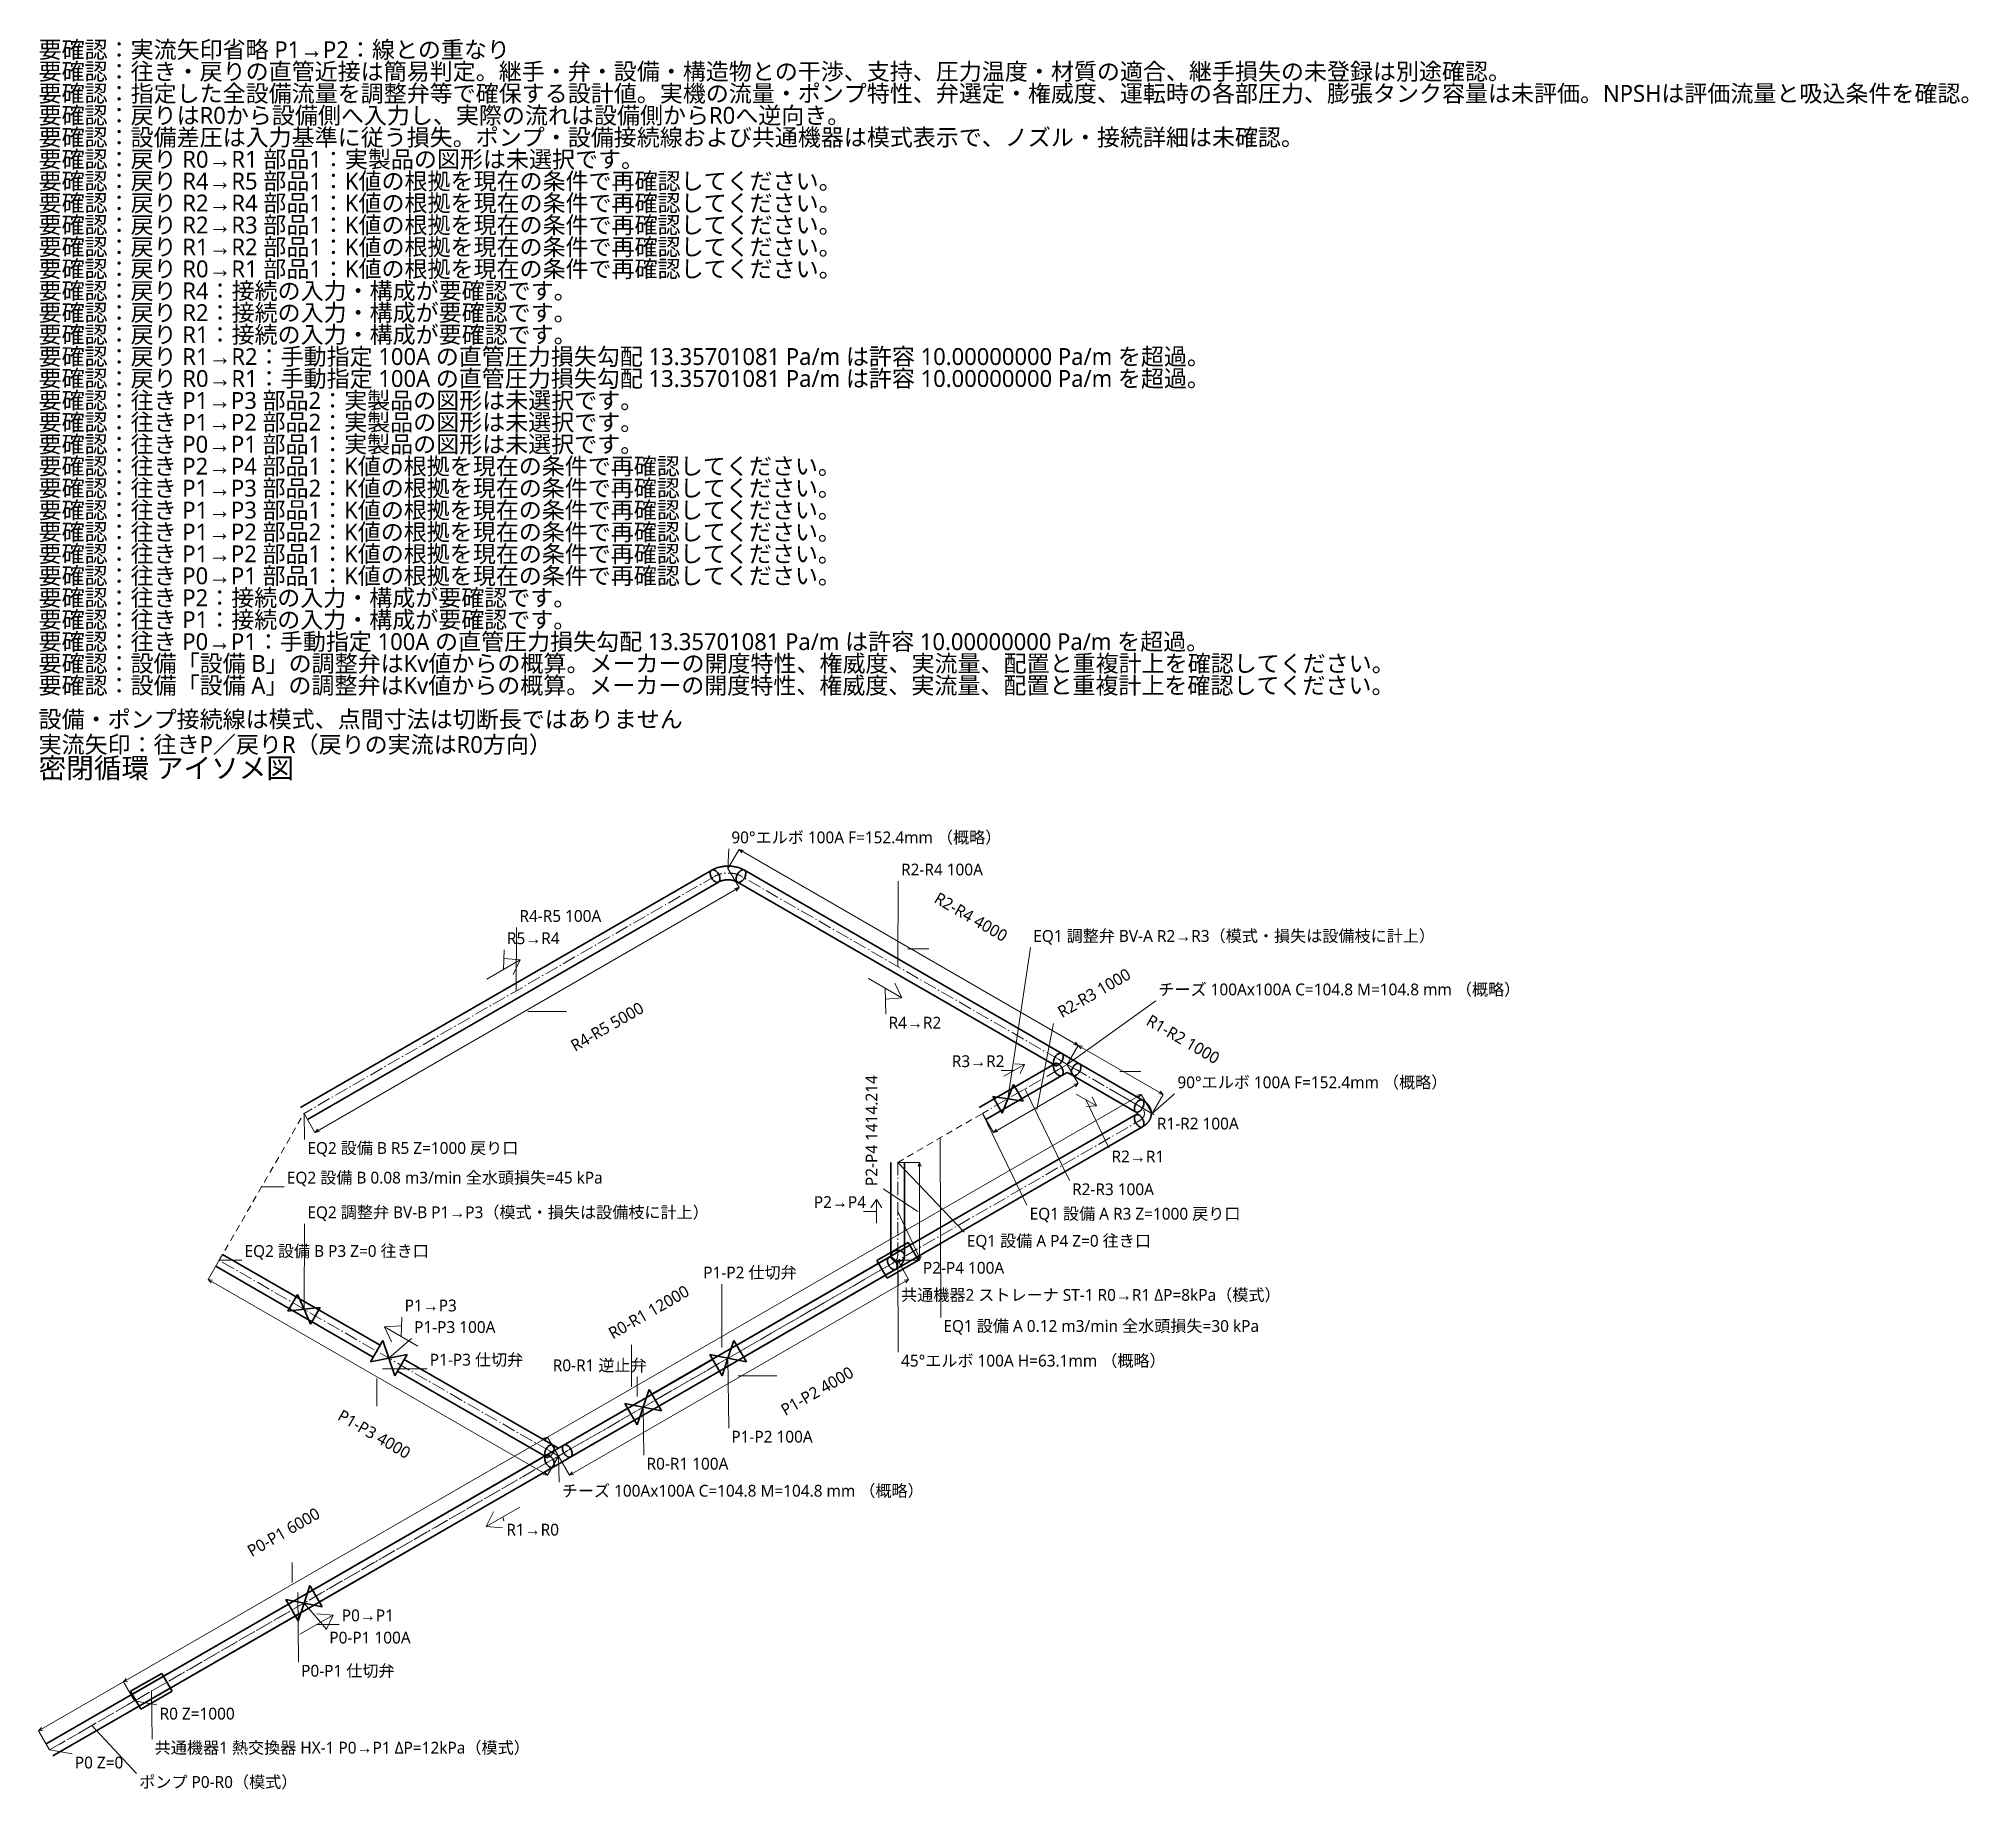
# Model space of a CAD drawing. Header units: millimetres. Extents: x 0 to 16090, y 34 to 14633.
import ezdxf

# ---------------------------------------------------------------- set-up
doc = ezdxf.new("R2010")
doc.units = ezdxf.units.MM
doc.header["$LTSCALE"] = 9.375268
doc.linetypes.add('CENTER_JIS', pattern=[18, 12, -2.5, 1, -2.5])
doc.linetypes.add('EQUIPMENT_DASH', pattern=[10, 6, -4])
for name, color, linetype, lineweight in [('ANNOTATION', 7, 'CONTINUOUS', 18), ('CENTER', 7, 'CENTER_JIS', 18), ('DEVICE_SYMBOL', 7, 'CONTINUOUS', 35), ('DIMENSIONS', 7, 'CONTINUOUS', 18), ('ELEVATION_LABEL', 7, 'CONTINUOUS', 18), ('EQUIPMENT_LABEL', 7, 'CONTINUOUS', 18), ('EQUIPMENT_LINK', 7, 'EQUIPMENT_DASH', 18), ('FITTINGS', 7, 'CONTINUOUS', 35), ('FLOW_RETURN', 7, 'CONTINUOUS', 18), ('FLOW_SUPPLY', 7, 'CONTINUOUS', 18), ('FLOW_TAG', 7, 'CONTINUOUS', 18), ('LABELS', 7, 'CONTINUOUS', 18), ('PIPE_OUTLINE', 7, 'CONTINUOUS', 35), ('PIPE_TAG', 7, 'CONTINUOUS', 18), ('VALVE_LABEL', 7, 'CONTINUOUS', 18), ('VALVE_SYMBOL', 7, 'CONTINUOUS', 35), ('WELD_END', 7, 'CONTINUOUS', 35)]:
    doc.layers.add(name, color=color, linetype=linetype, lineweight=lineweight)
doc.styles.add('JAPANESE', font='YuGothM.ttc')

msp = doc.modelspace()

# ---------------------------------------------------------------- texts
at = {"layer": 'DIMENSIONS', "style": 'JAPANESE'}
for s, height, rotation, p in [('R2-R4 4000', 98.4, -30, (7458, 7435)), ('R2-R3 1000', 98.4, 30, (8533, 6464)), ('R4-R5 5000', 98.4, 30, (4473, 6183)), ('R1-R2 1000', 98.4, -30, (9226, 6415)), ('P2-P4 1414.214', 98.44, 90, (6994, 5065)), ('R0-R1 12000', 98.44, 30, (4788, 3785)), ('P1-P2 4000', 98.4, 30, (6226, 3146)), ('P1-P3 4000', 98.4, -30, (2484, 3121)), ('P0-P1 6000', 98.4, 30, (1777, 1970))]:
    msp.add_text(s, height=height, rotation=rotation, dxfattribs=at).set_placement(p)
at = {"layer": 'ELEVATION_LABEL', "style": 'JAPANESE'}
for s, height, p in [('EQ2 設備 B R5 Z=1000 戻り口', 98.44, (2241, 5333)), ('EQ1 設備 A R3 Z=1000 戻り口', 98.44, (8263, 4785)), ('EQ1 設備 A P4 Z=0 往き口', 98.44, (7739, 4559)), ('EQ2 設備 B P3 Z=0 往き口', 98.44, (1717, 4474)), ('R0 Z=1000', 98.4, (1009, 617)), ('P0 Z=0', 98.4, (302, 209))]:
    msp.add_text(s, height=height, dxfattribs=at).set_placement(p)
at = {"layer": 'EQUIPMENT_LABEL', "style": 'JAPANESE'}
for s, p in [('EQ1 調整弁 BV-A R2→R3（模式・損失は設備枝に計上）', (8293, 7101)), ('EQ2 設備 B 0.08 m3/min 全水頭損失=45 kPa', (2070, 5086)), ('EQ2 調整弁 BV-B P1→P3（模式・損失は設備枝に計上）', (2241, 4797)), ('共通機器2 ストレーナ ST-1 R0→R1 ΔP=8kPa（模式）', (7191, 4108)), ('EQ1 設備 A 0.12 m3/min 全水頭損失=30 kPa', (7544, 3849)), ('共通機器1 熱交換器 HX-1 P0→P1 ΔP=12kPa（模式）', (968, 333)), ('ポンプ P0-R0（模式）', (839, 47))]:
    msp.add_text(s, height=98.44, dxfattribs=at).set_placement(p)
at = {"layer": 'FLOW_TAG', "style": 'JAPANESE'}
for s, p in [('R5→R4', (3905, 7082)), ('R4→R2', (7087, 6378)), ('R3→R2', (7614, 6057)), ('R2→R1', (8946, 5262)), ('P2→P4', (6464, 4882)), ('P1→P3', (3052, 4020)), ('R1→R0', (3900, 2151)), ('P0→P1', (2528, 1436))]:
    msp.add_text(s, height=98.4, dxfattribs=at).set_placement(p)
at = {"layer": 'LABELS', "style": 'JAPANESE'}
for s, height, p in [('要確認：実流矢印省略 P1→P2：線との重なり', 140.63, (0, 14470)), ('要確認：往き・戻りの直管近接は簡易判定。継手・弁・設備・構造物との干渉、支持、圧力温度・材質の適合、継手損失の未登録は別途確認。', 140.63, (0, 14288)), ('要確認：指定した全設備流量を調整弁等で確保する設計値。実機の流量・ポンプ特性、弁選定・権威度、運転時の各部圧力、膨張タンク容量は未評価。NPSHは評価流量と吸込条件を確認。', 140.63, (0, 14105)), ('要確認：戻りはR0から設備側へ入力し、実際の流れは設備側からR0へ逆向き。', 140.63, (0, 13922)), ('要確認：設備差圧は入力基準に従う損失。ポンプ・設備接続線および共通機器は模式表示で、ノズル・接続詳細は未確認。', 140.63, (0, 13739)), ('要確認：戻り R0→R1 部品1：実製品の図形は未選択です。', 140.63, (0, 13556)), ('要確認：戻り R4→R5 部品1：K値の根拠を現在の条件で再確認してください。', 140.63, (0, 13374)), ('要確認：戻り R2→R4 部品1：K値の根拠を現在の条件で再確認してください。', 140.63, (0, 13191)), ('要確認：戻り R2→R3 部品1：K値の根拠を現在の条件で再確認してください。', 140.63, (0, 13008)), ('要確認：戻り R1→R2 部品1：K値の根拠を現在の条件で再確認してください。', 140.63, (0, 12825)), ('要確認：戻り R0→R1 部品1：K値の根拠を現在の条件で再確認してください。', 140.63, (0, 12642)), ('要確認：戻り R4：接続の入力・構成が要確認です。', 140.63, (0, 12459)), ('要確認：戻り R2：接続の入力・構成が要確認です。', 140.63, (0, 12277)), ('要確認：戻り R1：接続の入力・構成が要確認です。', 140.63, (0, 12094)), ('要確認：戻り R1→R2：手動指定 100A の直管圧力損失勾配 13.35701081 Pa/m は許容 10.00000000 Pa/m を超過。', 140.63, (0, 11911)), ('要確認：戻り R0→R1：手動指定 100A の直管圧力損失勾配 13.35701081 Pa/m は許容 10.00000000 Pa/m を超過。', 140.63, (0, 11728)), ('要確認：往き P1→P3 部品2：実製品の図形は未選択です。', 140.63, (0, 11545)), ('要確認：往き P1→P2 部品2：実製品の図形は未選択です。', 140.63, (0, 11363)), ('要確認：往き P0→P1 部品1：実製品の図形は未選択です。', 140.63, (0, 11180)), ('要確認：往き P2→P4 部品1：K値の根拠を現在の条件で再確認してください。', 140.63, (0, 10997)), ('要確認：往き P1→P3 部品2：K値の根拠を現在の条件で再確認してください。', 140.63, (0, 10814)), ('要確認：往き P1→P3 部品1：K値の根拠を現在の条件で再確認してください。', 140.63, (0, 10631)), ('要確認：往き P1→P2 部品2：K値の根拠を現在の条件で再確認してください。', 140.63, (0, 10448)), ('要確認：往き P1→P2 部品1：K値の根拠を現在の条件で再確認してください。', 140.63, (0, 10266)), ('要確認：往き P0→P1 部品1：K値の根拠を現在の条件で再確認してください。', 140.63, (0, 10083)), ('要確認：往き P2：接続の入力・構成が要確認です。', 140.63, (0, 9900)), ('要確認：往き P1：接続の入力・構成が要確認です。', 140.63, (0, 9717)), ('要確認：往き P0→P1：手動指定 100A の直管圧力損失勾配 13.35701081 Pa/m は許容 10.00000000 Pa/m を超過。', 140.63, (0, 9534)), ('要確認：設備「設備 B」の調整弁はKv値からの概算。メーカーの開度特性、権威度、実流量、配置と重複計上を確認してください。', 140.63, (0, 9352)), ('要確認：設備「設備 A」の調整弁はKv値からの概算。メーカーの開度特性、権威度、実流量、配置と重複計上を確認してください。', 140.63, (0, 9169)), ('設備・ポンプ接続線は模式、点間寸法は切断長ではありません', 140.63, (0, 8887)), ('実流矢印：往きP／戻りR（戻りの実流はR0方向）', 140.63, (0, 8676)), ('密閉循環 アイソメ図', 168.8, (0, 8466)), ('90°エルボ 100A F=152.4mm （概略）', 98.44, (5776, 7923)), ('チーズ 100Ax100A C=104.8 M=104.8 mm （概略）', 98.44, (9336, 6655)), ('90°エルボ 100A F=152.4mm （概略）', 98.44, (9495, 5881)), ('45°エルボ 100A H=63.1mm （概略）', 98.44, (7191, 3560)), ('チーズ 100Ax100A C=104.8 M=104.8 mm （概略）', 98.44, (4362, 2475))]:
    msp.add_text(s, height=height, dxfattribs=at).set_placement(p)
at = {"layer": 'PIPE_TAG', "style": 'JAPANESE'}
for s, p in [('R2-R4 100A', (7191, 7655)), ('R4-R5 100A', (4009, 7268)), ('R1-R2 100A', (9324, 5537)), ('R2-R3 100A', (8617, 4989)), ('P2-P4 100A', (7373, 4334)), ('P1-P3 100A', (3131, 3840)), ('P1-P2 100A', (5776, 2926)), ('R0-R1 100A', (5069, 2701)), ('P0-P1 100A', (2424, 1251))]:
    msp.add_text(s, height=98.4, dxfattribs=at).set_placement(p)
at = {"layer": 'VALVE_LABEL', "style": 'JAPANESE'}
for s, p in [('P1-P2 仕切弁', (5542, 4295)), ('P1-P3 仕切弁', (3262, 3568)), ('R0-R1 逆止弁', (4287, 3521)), ('P0-P1 仕切弁', (2189, 974))]:
    msp.add_text(s, height=98.4, dxfattribs=at).set_placement(p)

# ---------------------------------------------------------------- linework, layer by layer
at = {"layer": 'ANNOTATION'}
for p, q in [((5748, 7712), (5754, 7876)), ((7163, 6895), (7168, 7608)), ((3981, 6691), (3986, 7221)), ((3877, 6871), (3882, 7035)), ((7247, 7042), (7423, 7042)), ((8082, 5793), (8270, 7054)), ((7059, 6715), (7064, 6499)), ((8577, 6079), (9314, 6608)), ((4079, 6521), (4401, 6521)), ((8322, 5704), (8461, 6420)), ((8134, 6029), (8026, 6029)), ((9015, 6021), (9191, 6021)), ((8223, 5875), (8594, 5110)), ((8930, 5875), (9302, 5658)), ((9284, 5671), (9472, 5834)), ((2213, 5671), (2218, 5454)), ((7870, 5671), (8241, 4906)), ((8735, 5782), (8924, 5383)), ((7516, 5466), (7522, 3970)), ((7163, 5262), (7717, 4680)), ((1859, 5058), (2048, 5058)), ((7331, 4854), (7041, 5042)), ((6985, 4854), (6877, 4854)), ((7163, 4854), (7351, 4455)), ((2213, 4038), (2218, 4750)), ((1506, 4446), (1694, 4446)), ((7163, 4446), (7168, 3681)), ((7163, 4446), (7168, 4229)), ((5697, 3718), (5697, 4248)), ((3024, 3809), (3029, 3973)), ((2920, 3629), (3108, 3793)), ((4943, 3392), (4943, 3742)), ((2868, 3540), (3240, 3540)), ((5748, 3629), (5754, 3047)), ((2821, 3459), (2821, 3229)), ((4990, 3310), (4990, 3474)), ((5833, 3483), (6155, 3483)), ((5041, 3221), (5047, 2822)), ((4334, 2813), (4340, 2596)), ((3872, 2306), (3878, 2272)), ((2114, 1759), (2114, 1926)), ((2161, 1677), (2167, 1095)), ((2213, 1588), (2401, 1371)), ((2317, 1408), (2505, 1408)), ((940, 853), (946, 454)), ((799, 772), (987, 738)), ((445, 567), (816, 168)), ((91, 363), (280, 330))]:
    msp.add_line(p, q, dxfattribs=at)
at = {"layer": 'CENTER'}
for p, q in [((5641, 7650), (2213, 5671)), ((8503, 6122), (5856, 7650)), ((8577, 6079), (8503, 6122)), ((8503, 6036), (7870, 5671)), ((8577, 6079), (8503, 6036)), ((8577, 6079), (8651, 6036)), ((9176, 5733), (8651, 6036)), ((799, 772), (9176, 5608)), ((7163, 4482), (7163, 5262)), ((4260, 2856), (1506, 4446)), ((4408, 2856), (7118, 4420)), ((91, 363), (4260, 2770)), ((4334, 2813), (4260, 2856)), ((4334, 2813), (4260, 2770)), ((4334, 2813), (4408, 2856))]:
    msp.add_line(p, q, dxfattribs=at)
at = {"layer": 'CENTER', "flags": 128}
for points in [[(5856, 7650), (5854, 7651), (5852, 7652), (5851, 7653), (5849, 7654), (5847, 7654), (5845, 7655), (5843, 7656), (5841, 7657), (5839, 7658), (5837, 7659), (5835, 7660), (5833, 7661), (5831, 7661), (5829, 7662), (5827, 7663), (5824, 7664), (5822, 7664), (5820, 7665), (5818, 7666), (5816, 7666), (5813, 7667), (5811, 7667), (5809, 7668), (5807, 7669), (5804, 7669), (5802, 7670), (5800, 7670), (5797, 7671), (5795, 7671), (5793, 7672), (5790, 7672), (5788, 7672), (5785, 7673), (5783, 7673), (5780, 7673), (5778, 7674), (5776, 7674), (5773, 7674), (5771, 7674), (5768, 7675), (5766, 7675), (5763, 7675), (5761, 7675), (5758, 7675), (5756, 7675), (5753, 7675), (5751, 7675), (5748, 7675), (5746, 7675), (5743, 7675), (5741, 7675), (5738, 7675), (5736, 7675), (5733, 7675), (5731, 7675), (5728, 7675), (5726, 7674), (5723, 7674), (5721, 7674), (5719, 7674), (5716, 7673), (5714, 7673), (5711, 7673), (5709, 7672), (5706, 7672), (5704, 7672), (5702, 7671), (5699, 7671), (5697, 7670), (5695, 7670), (5692, 7669), (5690, 7669), (5688, 7668), (5685, 7667), (5683, 7667), (5681, 7666), (5679, 7666), (5676, 7665), (5674, 7664), (5672, 7664), (5670, 7663), (5668, 7662), (5666, 7661), (5664, 7661), (5662, 7660), (5660, 7659), (5658, 7658), (5656, 7657), (5654, 7656), (5652, 7655), (5650, 7654), (5648, 7654), (5646, 7653), (5644, 7652), (5642, 7651), (5641, 7650)], [(9176, 5608), (9178, 5609), (9180, 5610), (9181, 5611), (9183, 5613), (9185, 5614), (9186, 5615), (9188, 5616), (9189, 5617), (9191, 5618), (9192, 5619), (9194, 5620), (9195, 5622), (9196, 5623), (9198, 5624), (9199, 5625), (9200, 5627), (9202, 5628), (9203, 5629), (9204, 5630), (9205, 5632), (9206, 5633), (9207, 5634), (9208, 5636), (9209, 5637), (9210, 5638), (9211, 5640), (9212, 5641), (9213, 5642), (9213, 5644), (9214, 5645), (9215, 5646), (9216, 5648), (9216, 5649), (9217, 5651), (9217, 5652), (9218, 5653), (9218, 5655), (9219, 5656), (9219, 5658), (9219, 5659), (9220, 5660), (9220, 5662), (9220, 5663), (9220, 5665), (9221, 5666), (9221, 5668), (9221, 5669), (9221, 5671), (9221, 5672), (9221, 5673), (9221, 5675), (9220, 5676), (9220, 5678), (9220, 5679), (9220, 5681), (9219, 5682), (9219, 5683), (9219, 5685), (9218, 5686), (9218, 5688), (9217, 5689), (9217, 5691), (9216, 5692), (9216, 5693), (9215, 5695), (9214, 5696), (9213, 5697), (9213, 5699), (9212, 5700), (9211, 5702), (9210, 5703), (9209, 5704), (9208, 5706), (9207, 5707), (9206, 5708), (9205, 5709), (9204, 5711), (9203, 5712), (9202, 5713), (9200, 5715), (9199, 5716), (9198, 5717), (9196, 5718), (9195, 5719), (9194, 5721), (9192, 5722), (9191, 5723), (9189, 5724), (9188, 5725), (9186, 5726), (9185, 5727), (9183, 5729), (9181, 5730), (9180, 5731), (9178, 5732), (9176, 5733)], [(7118, 4420), (7119, 4421), (7120, 4421), (7121, 4422), (7121, 4422), (7122, 4423), (7123, 4423), (7124, 4424), (7125, 4424), (7126, 4425), (7126, 4425), (7127, 4426), (7128, 4426), (7129, 4427), (7129, 4428), (7130, 4428), (7131, 4429), (7132, 4429), (7133, 4430), (7133, 4430), (7134, 4431), (7135, 4432), (7135, 4432), (7136, 4433), (7137, 4433), (7138, 4434), (7138, 4435), (7139, 4435), (7140, 4436), (7140, 4436), (7141, 4437), (7141, 4438), (7142, 4438), (7143, 4439), (7143, 4440), (7144, 4440), (7145, 4441), (7145, 4441), (7146, 4442), (7146, 4443), (7147, 4443), (7147, 4444), (7148, 4445), (7148, 4445), (7149, 4446), (7149, 4447), (7150, 4447), (7150, 4448), (7151, 4449), (7151, 4449), (7152, 4450), (7152, 4451), (7153, 4451), (7153, 4452), (7154, 4453), (7154, 4453), (7154, 4454), (7155, 4455), (7155, 4455), (7156, 4456), (7156, 4457), (7156, 4457), (7157, 4458), (7157, 4459), (7157, 4459), (7158, 4460), (7158, 4461), (7158, 4462), (7159, 4462), (7159, 4463), (7159, 4464), (7159, 4464), (7160, 4465), (7160, 4466), (7160, 4466), (7160, 4467), (7160, 4468), (7161, 4469), (7161, 4469), (7161, 4470), (7161, 4471), (7161, 4471), (7162, 4472), (7162, 4473), (7162, 4474), (7162, 4474), (7162, 4475), (7162, 4476), (7162, 4476), (7162, 4477), (7162, 4478), (7162, 4479), (7162, 4479), (7162, 4480), (7162, 4481), (7163, 4482), (7163, 4482)]]:
    msp.add_lwpolyline(points, dxfattribs=at)
at = {"layer": 'DEVICE_SYMBOL'}
for p, q in [((6990, 4445), (7250, 4595)), ((7250, 4595), (7335, 4447)), ((7075, 4297), (6990, 4445)), ((7335, 4447), (7075, 4297)), ((767, 852), (1027, 1002)), ((1027, 1002), (1113, 854)), ((853, 704), (767, 852)), ((1113, 854), (853, 704))]:
    msp.add_line(p, q, dxfattribs=at)
at = {"layer": 'DIMENSIONS'}
for p, q in [((5748, 7712), (5840, 7870)), ((8668, 6237), (5840, 7870)), ((5840, 7870), (5876, 7863)), ((5840, 7870), (5864, 7842)), ((5748, 7712), (5840, 7553)), ((5840, 7553), (2304, 5512)), ((5840, 7553), (5803, 7547)), ((5840, 7553), (5816, 7525)), ((8577, 6079), (8668, 6237)), ((8577, 6079), (8668, 6237)), ((8668, 6237), (8632, 6244)), ((8668, 6237), (8644, 6265)), ((9375, 5829), (8668, 6237)), ((8668, 6237), (8705, 6230)), ((8668, 6237), (8692, 6209)), ((8577, 6079), (8668, 5920)), ((707, 930), (9192, 5829)), ((8668, 5920), (7961, 5512)), ((8668, 5920), (8632, 5914)), ((8668, 5920), (8644, 5892)), ((9192, 5829), (9156, 5822)), ((9192, 5829), (9168, 5801)), ((9284, 5671), (9192, 5829)), ((9284, 5671), (9375, 5829)), ((9375, 5829), (9339, 5836)), ((9375, 5829), (9351, 5857)), ((2213, 5671), (2304, 5512)), ((7870, 5671), (7961, 5512)), ((2304, 5512), (2328, 5540)), ((2304, 5512), (2341, 5519)), ((7961, 5512), (7985, 5540)), ((7961, 5512), (7997, 5519)), ((7163, 5262), (7345, 5262)), ((7345, 5262), (7333, 5227)), ((7345, 4446), (7345, 5262)), ((7345, 5262), (7358, 5227)), ((1506, 4446), (1414, 4287)), ((7163, 4446), (7254, 4287)), ((7163, 4446), (7345, 4446)), ((7345, 4446), (7333, 4481)), ((7345, 4446), (7358, 4481)), ((4243, 2654), (1414, 4287)), ((1414, 4287), (1451, 4281)), ((1414, 4287), (1438, 4259)), ((4426, 2654), (7254, 4287)), ((7254, 4287), (7218, 4281)), ((7254, 4287), (7230, 4259)), ((0, 522), (4243, 2971)), ((4243, 2971), (4206, 2964)), ((4243, 2971), (4218, 2943)), ((4334, 2813), (4243, 2971)), ((4334, 2813), (4243, 2654)), ((4334, 2813), (4426, 2654)), ((4243, 2654), (4206, 2661)), ((4243, 2654), (4218, 2683)), ((4426, 2654), (4450, 2683)), ((4426, 2654), (4462, 2661)), ((707, 930), (731, 958)), ((707, 930), (744, 937)), ((799, 772), (707, 930)), ((0, 522), (24, 550)), ((0, 522), (36, 529)), ((91, 363), (0, 522))]:
    msp.add_line(p, q, dxfattribs=at)
at = {"layer": 'EQUIPMENT_LINK'}
for p, q in [((1506, 4446), (2213, 5671)), ((7163, 5262), (7870, 5671)), ((91, 363), (799, 772))]:
    msp.add_line(p, q, dxfattribs=at)
at = {"layer": 'FITTINGS'}
for p, q in [((5674, 7724), (5671, 7723)), ((5677, 7724), (5674, 7724)), ((5680, 7725), (5677, 7724)), ((5682, 7726), (5680, 7725)), ((5685, 7726), (5682, 7726)), ((5688, 7727), (5685, 7726)), ((5691, 7727), (5688, 7727)), ((5694, 7728), (5691, 7727)), ((5697, 7728), (5694, 7728)), ((5700, 7729), (5697, 7728)), ((5703, 7729), (5700, 7729)), ((5706, 7730), (5703, 7729)), ((5709, 7730), (5706, 7730)), ((5712, 7730), (5709, 7730)), ((5715, 7731), (5712, 7730)), ((5718, 7731), (5715, 7731)), ((5721, 7731), (5718, 7731)), ((5724, 7732), (5721, 7731)), ((5727, 7732), (5724, 7732)), ((5730, 7732), (5727, 7732)), ((5733, 7732), (5730, 7732)), ((5736, 7732), (5733, 7732)), ((5739, 7732), (5736, 7732)), ((5742, 7732), (5739, 7732)), ((5745, 7732), (5742, 7732)), ((5748, 7732), (5745, 7732)), ((5751, 7732), (5748, 7732)), ((5754, 7732), (5751, 7732)), ((5757, 7732), (5754, 7732)), ((5760, 7732), (5757, 7732)), ((5763, 7732), (5760, 7732)), ((5766, 7732), (5763, 7732)), ((5769, 7732), (5766, 7732)), ((5773, 7732), (5769, 7732)), ((5776, 7731), (5773, 7732)), ((5779, 7731), (5776, 7731)), ((5782, 7731), (5779, 7731)), ((5785, 7730), (5782, 7731)), ((5788, 7730), (5785, 7730)), ((5791, 7730), (5788, 7730)), ((5794, 7729), (5791, 7730)), ((5796, 7729), (5794, 7729)), ((5799, 7728), (5796, 7729)), ((5802, 7728), (5799, 7728)), ((5805, 7727), (5802, 7728)), ((5808, 7727), (5805, 7727)), ((5811, 7726), (5808, 7727)), ((5814, 7726), (5811, 7726)), ((5817, 7725), (5814, 7726)), ((5820, 7724), (5817, 7725)), ((5823, 7724), (5820, 7724)), ((5826, 7723), (5823, 7724)), ((5614, 7700), (5612, 7699)), ((5617, 7702), (5614, 7700)), ((5619, 7703), (5617, 7702)), ((5622, 7704), (5619, 7703)), ((5625, 7706), (5622, 7704)), ((5627, 7707), (5625, 7706)), ((5630, 7708), (5627, 7707)), ((5632, 7709), (5630, 7708)), ((5635, 7711), (5632, 7709)), ((5638, 7712), (5635, 7711)), ((5640, 7713), (5638, 7712)), ((5643, 7714), (5640, 7713)), ((5646, 7715), (5643, 7714)), ((5649, 7716), (5646, 7715)), ((5651, 7717), (5649, 7716)), ((5654, 7718), (5651, 7717)), ((5657, 7719), (5654, 7718)), ((5660, 7720), (5657, 7719)), ((5662, 7720), (5660, 7720)), ((5665, 7721), (5662, 7720)), ((5668, 7722), (5665, 7721)), ((5671, 7723), (5668, 7722)), ((5670, 7601), (5669, 7600)), ((5671, 7601), (5670, 7601)), ((5672, 7602), (5671, 7601)), ((5674, 7603), (5672, 7602)), ((5675, 7603), (5674, 7603)), ((5676, 7604), (5675, 7603)), ((5677, 7604), (5676, 7604)), ((5679, 7605), (5677, 7604)), ((5680, 7605), (5679, 7605)), ((5681, 7606), (5680, 7605)), ((5683, 7607), (5681, 7606)), ((5684, 7607), (5683, 7607)), ((5686, 7608), (5684, 7607)), ((5687, 7608), (5686, 7608)), ((5689, 7609), (5687, 7608)), ((5690, 7609), (5689, 7609)), ((5692, 7610), (5690, 7609)), ((5693, 7610), (5692, 7610)), ((5695, 7611), (5693, 7610)), ((5697, 7611), (5695, 7611)), ((5698, 7612), (5697, 7611)), ((5700, 7612), (5698, 7612)), ((5702, 7613), (5700, 7612)), ((5703, 7613), (5702, 7613)), ((5705, 7613), (5703, 7613)), ((5707, 7614), (5705, 7613)), ((5709, 7614), (5707, 7614)), ((5710, 7615), (5709, 7614)), ((5712, 7615), (5710, 7615)), ((5714, 7615), (5712, 7615)), ((5716, 7616), (5714, 7615)), ((5718, 7616), (5716, 7616)), ((5719, 7616), (5718, 7616)), ((5721, 7616), (5719, 7616)), ((5723, 7617), (5721, 7616)), ((5725, 7617), (5723, 7617)), ((5727, 7617), (5725, 7617)), ((5729, 7617), (5727, 7617)), ((5731, 7617), (5729, 7617)), ((5733, 7618), (5731, 7617)), ((5735, 7618), (5733, 7618)), ((5737, 7618), (5735, 7618)), ((5739, 7618), (5737, 7618)), ((5740, 7618), (5739, 7618)), ((5742, 7618), (5740, 7618)), ((5744, 7618), (5742, 7618)), ((5746, 7618), (5744, 7618)), ((5748, 7618), (5746, 7618)), ((5750, 7618), (5748, 7618)), ((5752, 7618), (5750, 7618)), ((5754, 7618), (5752, 7618)), ((5756, 7618), (5754, 7618)), ((5758, 7618), (5756, 7618)), ((5760, 7618), (5758, 7618)), ((5762, 7618), (5760, 7618)), ((5764, 7618), (5762, 7618)), ((5766, 7617), (5764, 7618)), ((5768, 7617), (5766, 7617)), ((5770, 7617), (5768, 7617)), ((5772, 7617), (5770, 7617)), ((5773, 7617), (5772, 7617)), ((5775, 7616), (5773, 7617)), ((5777, 7616), (5775, 7616)), ((5779, 7616), (5777, 7616)), ((5781, 7616), (5779, 7616)), ((5783, 7615), (5781, 7616)), ((5784, 7615), (5783, 7615)), ((5786, 7615), (5784, 7615)), ((5788, 7614), (5786, 7615)), ((5790, 7614), (5788, 7614)), ((5792, 7613), (5790, 7614)), ((5793, 7613), (5792, 7613)), ((5795, 7613), (5793, 7613)), ((5797, 7612), (5795, 7613)), ((5798, 7612), (5797, 7612)), ((5800, 7611), (5798, 7612)), ((5802, 7611), (5800, 7611)), ((5803, 7610), (5802, 7611)), ((5805, 7610), (5803, 7610)), ((5806, 7609), (5805, 7610)), ((5808, 7609), (5806, 7609)), ((5809, 7608), (5808, 7609)), ((5811, 7608), (5809, 7608)), ((5812, 7607), (5811, 7608)), ((5814, 7607), (5812, 7607)), ((5815, 7606), (5814, 7607)), ((5817, 7605), (5815, 7606)), ((5818, 7605), (5817, 7605)), ((5819, 7604), (5818, 7605)), ((5821, 7604), (5819, 7604)), ((5822, 7603), (5821, 7604)), ((5823, 7603), (5822, 7603)), ((5824, 7602), (5823, 7603)), ((5825, 7601), (5824, 7602)), ((5826, 7601), (5825, 7601)), ((5829, 7722), (5826, 7723)), ((5827, 7600), (5826, 7601)), ((5831, 7721), (5829, 7722)), ((5834, 7720), (5831, 7721)), ((5837, 7720), (5834, 7720)), ((5840, 7719), (5837, 7720)), ((5843, 7718), (5840, 7719)), ((5845, 7717), (5843, 7718)), ((5848, 7716), (5845, 7717)), ((5851, 7715), (5848, 7716)), ((5854, 7714), (5851, 7715)), ((5856, 7713), (5854, 7714)), ((5859, 7712), (5856, 7713)), ((5862, 7711), (5859, 7712)), ((5864, 7709), (5862, 7711)), ((5867, 7708), (5864, 7709)), ((5869, 7707), (5867, 7708)), ((5872, 7706), (5869, 7707)), ((5875, 7704), (5872, 7706)), ((5877, 7703), (5875, 7704)), ((5880, 7702), (5877, 7703)), ((5882, 7700), (5880, 7702)), ((5885, 7699), (5882, 7700)), ((8605, 6128), (8531, 6171)), ((8605, 6128), (8679, 6085)), ((8486, 6092), (8474, 6085)), ((8486, 6065), (8474, 6072)), ((8577, 6013), (8531, 5987)), ((8577, 6013), (8622, 5987)), ((9149, 5683), (9147, 5683)), ((9147, 5658), (9149, 5658)), ((9150, 5682), (9149, 5683)), ((9149, 5658), (9150, 5659)), ((9151, 5681), (9150, 5682)), ((9150, 5659), (9151, 5660)), ((9152, 5680), (9151, 5681)), ((9151, 5681), (9151, 5681)), ((9151, 5660), (9152, 5661)), ((9151, 5660), (9151, 5660)), ((9153, 5680), (9152, 5680)), ((9152, 5661), (9153, 5661)), ((9154, 5679), (9153, 5680)), ((9153, 5661), (9154, 5662)), ((9155, 5678), (9154, 5679)), ((9154, 5662), (9155, 5663)), ((9156, 5678), (9155, 5678)), ((9155, 5663), (9156, 5663)), ((9156, 5677), (9156, 5678)), ((9157, 5677), (9156, 5677)), ((9156, 5663), (9156, 5664)), ((9156, 5664), (9157, 5664)), ((9158, 5676), (9157, 5677)), ((9157, 5664), (9158, 5665)), ((9159, 5675), (9158, 5676)), ((9158, 5676), (9158, 5676)), ((9158, 5665), (9159, 5666)), ((9158, 5665), (9158, 5665)), ((9160, 5674), (9159, 5675)), ((9159, 5675), (9159, 5675)), ((9159, 5666), (9160, 5667)), ((9159, 5666), (9159, 5666)), ((9161, 5673), (9160, 5674)), ((9160, 5674), (9160, 5674)), ((9160, 5667), (9161, 5668)), ((9160, 5667), (9160, 5667)), ((9162, 5672), (9161, 5673)), ((9161, 5673), (9161, 5673)), ((9161, 5668), (9162, 5669)), ((9161, 5668), (9161, 5668)), ((9162, 5671), (9162, 5672)), ((9162, 5672), (9162, 5672)), ((9162, 5672), (9162, 5672)), ((9163, 5671), (9162, 5671)), ((9162, 5669), (9162, 5670)), ((9162, 5670), (9162, 5670)), ((9162, 5670), (9163, 5670)), ((9162, 5669), (9162, 5669)), ((9163, 5670), (9163, 5671)), ((9163, 5671), (9163, 5671)), ((9163, 5671), (9163, 5671)), ((9163, 5670), (9163, 5670)), ((9207, 5781), (9205, 5782)), ((9210, 5779), (9207, 5781)), ((9212, 5778), (9210, 5779)), ((9214, 5776), (9212, 5778)), ((9217, 5775), (9214, 5776)), ((9219, 5773), (9217, 5775)), ((9221, 5771), (9219, 5773)), ((9224, 5770), (9221, 5771)), ((9226, 5768), (9224, 5770)), ((9228, 5766), (9226, 5768)), ((9230, 5765), (9228, 5766)), ((9232, 5763), (9230, 5765)), ((9235, 5761), (9232, 5763)), ((9237, 5759), (9235, 5761)), ((9239, 5757), (9237, 5759)), ((9241, 5755), (9239, 5757)), ((9243, 5753), (9241, 5755)), ((9245, 5751), (9243, 5753)), ((9247, 5749), (9245, 5751)), ((9248, 5747), (9247, 5749)), ((9250, 5744), (9248, 5747)), ((9252, 5742), (9250, 5744)), ((9254, 5740), (9252, 5742)), ((9256, 5738), (9254, 5740)), ((9257, 5735), (9256, 5738)), ((9259, 5733), (9257, 5735)), ((9260, 5730), (9259, 5733)), ((9262, 5728), (9260, 5730)), ((9263, 5725), (9262, 5728)), ((9265, 5723), (9263, 5725)), ((9266, 5720), (9265, 5723)), ((9267, 5717), (9266, 5720)), ((9269, 5715), (9267, 5717)), ((9270, 5712), (9269, 5715)), ((9271, 5709), (9270, 5712)), ((9270, 5629), (9271, 5632)), ((9272, 5706), (9271, 5709)), ((9271, 5632), (9272, 5635)), ((9273, 5703), (9272, 5706)), ((9272, 5635), (9273, 5638)), ((9274, 5701), (9273, 5703)), ((9273, 5638), (9274, 5640)), ((9274, 5698), (9274, 5701)), ((9275, 5695), (9274, 5698)), ((9274, 5643), (9275, 5646)), ((9274, 5640), (9274, 5643)), ((9276, 5692), (9275, 5695)), ((9275, 5646), (9276, 5649)), ((9276, 5689), (9276, 5692)), ((9277, 5686), (9276, 5689)), ((9276, 5652), (9277, 5655)), ((9276, 5649), (9276, 5652)), ((9277, 5683), (9277, 5686)), ((9277, 5680), (9277, 5683)), ((9278, 5677), (9277, 5680)), ((9277, 5661), (9278, 5664)), ((9277, 5658), (9277, 5661)), ((9277, 5655), (9277, 5658)), ((9278, 5674), (9278, 5677)), ((9278, 5671), (9278, 5674)), ((9278, 5667), (9278, 5671)), ((9278, 5664), (9278, 5667)), ((9205, 5559), (9207, 5560)), ((9207, 5560), (9210, 5562)), ((9210, 5562), (9212, 5563)), ((9212, 5563), (9214, 5565)), ((9214, 5565), (9217, 5566)), ((9217, 5566), (9219, 5568)), ((9219, 5568), (9221, 5570)), ((9221, 5570), (9224, 5571)), ((9224, 5571), (9226, 5573)), ((9226, 5573), (9228, 5575)), ((9228, 5575), (9230, 5577)), ((9230, 5577), (9232, 5578)), ((9232, 5578), (9235, 5580)), ((9235, 5580), (9237, 5582)), ((9237, 5582), (9239, 5584)), ((9239, 5584), (9241, 5586)), ((9241, 5586), (9243, 5588)), ((9243, 5588), (9245, 5590)), ((9245, 5590), (9247, 5592)), ((9247, 5592), (9248, 5595)), ((9248, 5595), (9250, 5597)), ((9250, 5597), (9252, 5599)), ((9252, 5599), (9254, 5601)), ((9254, 5601), (9256, 5604)), ((9256, 5604), (9257, 5606)), ((9257, 5606), (9259, 5608)), ((9259, 5608), (9260, 5611)), ((9260, 5611), (9262, 5613)), ((9262, 5613), (9263, 5616)), ((9263, 5616), (9265, 5618)), ((9265, 5618), (9266, 5621)), ((9266, 5621), (9267, 5624)), ((9267, 5624), (9269, 5626)), ((9269, 5626), (9270, 5629)), ((7089, 4470), (7090, 4470)), ((7090, 4470), (7090, 4470)), ((7090, 4470), (7091, 4470)), ((7091, 4470), (7091, 4471)), ((7091, 4471), (7092, 4471)), ((7092, 4471), (7093, 4472)), ((7092, 4471), (7092, 4471)), ((7093, 4472), (7093, 4472)), ((7093, 4472), (7094, 4472)), ((7094, 4472), (7094, 4473)), ((7094, 4473), (7095, 4473)), ((7095, 4473), (7096, 4474)), ((7095, 4473), (7095, 4473)), ((7095, 4473), (7095, 4473)), ((7096, 4474), (7096, 4474)), ((7096, 4474), (7097, 4474)), ((7097, 4474), (7097, 4475)), ((7097, 4475), (7097, 4475)), ((7097, 4475), (7098, 4475)), ((7098, 4475), (7098, 4476)), ((7098, 4476), (7098, 4476)), ((7098, 4476), (7099, 4476)), ((7099, 4476), (7099, 4477)), ((7099, 4477), (7100, 4477)), ((7099, 4476), (7099, 4476)), ((7100, 4477), (7101, 4478)), ((7100, 4477), (7100, 4477)), ((7100, 4477), (7100, 4477)), ((7101, 4478), (7102, 4479)), ((7101, 4478), (7101, 4478)), ((7101, 4478), (7101, 4478)), ((7101, 4478), (7101, 4478)), ((7102, 4479), (7103, 4480)), ((7102, 4479), (7102, 4479)), ((7102, 4479), (7102, 4479)), ((7102, 4479), (7102, 4479)), ((7103, 4480), (7104, 4481)), ((7103, 4480), (7103, 4480)), ((7103, 4480), (7103, 4480)), ((7103, 4480), (7103, 4480)), ((7103, 4480), (7103, 4480)), ((7104, 4481), (7104, 4482)), ((7104, 4482), (7104, 4482)), ((7104, 4482), (7104, 4482)), ((7104, 4482), (7105, 4482)), ((7104, 4481), (7104, 4481)), ((7104, 4481), (7104, 4481)), ((7104, 4481), (7104, 4481)), ((7104, 4481), (7104, 4481)), ((7105, 4483), (7105, 4484)), ((7105, 4484), (7105, 4484)), ((7105, 4484), (7105, 4484)), ((7105, 4484), (7105, 4484)), ((7105, 4484), (7105, 4483)), ((7105, 4482), (7105, 4483)), ((7105, 4483), (7105, 4483)), ((7105, 4483), (7105, 4483)), ((7105, 4483), (7105, 4483)), ((7105, 4483), (7105, 4483)), ((7105, 4483), (7105, 4483)), ((7105, 4483), (7105, 4483)), ((7105, 4483), (7105, 4483)), ((7105, 4483), (7105, 4483)), ((7105, 4483), (7105, 4483)), ((7105, 4483), (7105, 4483)), ((7105, 4483), (7105, 4483)), ((7105, 4483), (7105, 4483)), ((7105, 4483), (7105, 4483)), ((7105, 4483), (7105, 4483)), ((7105, 4483), (7105, 4483)), ((7105, 4483), (7105, 4483)), ((7105, 4483), (7105, 4483)), ((7105, 4483), (7105, 4483)), ((7105, 4483), (7105, 4483)), ((7105, 4483), (7105, 4483)), ((7105, 4483), (7105, 4483)), ((7105, 4483), (7105, 4483)), ((7105, 4483), (7105, 4482)), ((7105, 4482), (7105, 4482)), ((7105, 4482), (7105, 4482)), ((7105, 4482), (7105, 4482)), ((7105, 4482), (7105, 4482)), ((7105, 4482), (7105, 4482)), ((7105, 4482), (7105, 4482)), ((7105, 4484), (7105, 4484)), ((7105, 4484), (7105, 4484)), ((7105, 4484), (7105, 4484)), ((7105, 4484), (7106, 4484)), ((7106, 4484), (7106, 4484)), ((7106, 4484), (7106, 4484)), ((7106, 4484), (7105, 4484)), ((7105, 4484), (7105, 4484)), ((7105, 4484), (7105, 4484)), ((7105, 4484), (7105, 4484)), ((7105, 4484), (7105, 4484)), ((7105, 4484), (7105, 4484)), ((7146, 4371), (7148, 4371)), ((7148, 4371), (7149, 4372)), ((7149, 4372), (7150, 4373)), ((7150, 4373), (7151, 4373)), ((7151, 4373), (7153, 4374)), ((7153, 4374), (7154, 4375)), ((7154, 4375), (7155, 4376)), ((7155, 4376), (7156, 4376)), ((7156, 4376), (7157, 4377)), ((7157, 4377), (7158, 4378)), ((7158, 4378), (7160, 4379)), ((7160, 4379), (7161, 4380)), ((7161, 4380), (7162, 4381)), ((7162, 4381), (7163, 4381)), ((7163, 4381), (7164, 4382)), ((7164, 4382), (7165, 4383)), ((7165, 4383), (7167, 4384)), ((7167, 4384), (7168, 4385)), ((7168, 4385), (7169, 4386)), ((7169, 4386), (7170, 4386)), ((7170, 4386), (7171, 4387)), ((7171, 4387), (7172, 4388)), ((7172, 4388), (7173, 4389)), ((7173, 4389), (7174, 4390)), ((7174, 4390), (7175, 4391)), ((7175, 4391), (7176, 4392)), ((7176, 4392), (7177, 4393)), ((7177, 4393), (7178, 4394)), ((7178, 4394), (7179, 4395)), ((7179, 4395), (7180, 4396)), ((7180, 4396), (7182, 4397)), ((7182, 4397), (7183, 4398)), ((7183, 4398), (7184, 4399)), ((7184, 4399), (7185, 4400)), ((7185, 4401), (7186, 4402)), ((7185, 4400), (7185, 4401)), ((7186, 4402), (7187, 4403)), ((7187, 4403), (7188, 4404)), ((7188, 4404), (7189, 4405)), ((7189, 4405), (7190, 4406)), ((7190, 4406), (7191, 4407)), ((7191, 4407), (7192, 4408)), ((7192, 4408), (7193, 4410)), ((7193, 4410), (7194, 4411)), ((7194, 4411), (7195, 4412)), ((7195, 4412), (7196, 4413)), ((7196, 4414), (7197, 4415)), ((7196, 4413), (7196, 4414)), ((7197, 4415), (7198, 4416)), ((7198, 4416), (7199, 4418)), ((7199, 4418), (7200, 4419)), ((7200, 4419), (7201, 4420)), ((7201, 4421), (7202, 4422)), ((7201, 4420), (7201, 4421)), ((7202, 4422), (7203, 4424)), ((7203, 4424), (7204, 4425)), ((7204, 4426), (7205, 4428)), ((7204, 4425), (7204, 4426)), ((7205, 4428), (7206, 4429)), ((7206, 4429), (7207, 4430)), ((7207, 4431), (7208, 4433)), ((7207, 4430), (7207, 4431)), ((7208, 4433), (7209, 4434)), ((7209, 4435), (7210, 4437)), ((7209, 4434), (7209, 4435)), ((7210, 4438), (7211, 4439)), ((7210, 4437), (7210, 4438)), ((7211, 4439), (7212, 4441)), ((7212, 4442), (7213, 4444)), ((7212, 4441), (7212, 4442)), ((7213, 4445), (7214, 4446)), ((7213, 4444), (7213, 4445)), ((7214, 4448), (7215, 4449)), ((7214, 4446), (7214, 4448)), ((7215, 4452), (7216, 4454)), ((7215, 4451), (7215, 4452)), ((7215, 4449), (7215, 4451)), ((7216, 4455), (7217, 4457)), ((7216, 4454), (7216, 4455)), ((7217, 4460), (7218, 4461)), ((7217, 4458), (7217, 4460)), ((7217, 4457), (7217, 4458)), ((7218, 4465), (7219, 4467)), ((7218, 4464), (7218, 4465)), ((7218, 4462), (7218, 4464)), ((7218, 4461), (7218, 4462)), ((7219, 4476), (7220, 4478)), ((7219, 4475), (7219, 4476)), ((7219, 4473), (7219, 4475)), ((7219, 4472), (7219, 4473)), ((7219, 4470), (7219, 4472)), ((7219, 4469), (7219, 4470)), ((7219, 4467), (7219, 4469)), ((7220, 4481), (7220, 4482)), ((7220, 4479), (7220, 4481)), ((7220, 4478), (7220, 4479)), ((4334, 2879), (4289, 2905)), ((4334, 2879), (4380, 2905)), ((4243, 2826), (4231, 2820)), ((4243, 2799), (4231, 2806)), ((4363, 2763), (4289, 2721)), ((4363, 2763), (4437, 2806))]:
    msp.add_line(p, q, dxfattribs=at)
at = {"layer": 'FLOW_RETURN'}
for p, q in [((3737, 6791), (4016, 6952)), ((4016, 6952), (3880, 6962)), ((4016, 6952), (3957, 6828)), ((6919, 6796), (7198, 6635)), ((7198, 6635), (7139, 6758)), ((7198, 6635), (7062, 6624)), ((8049, 5980), (8219, 6078)), ((8219, 6078), (8136, 6084)), ((8219, 6078), (8183, 6003)), ((8650, 5831), (8820, 5733)), ((8820, 5733), (8784, 5808)), ((8820, 5733), (8737, 5727)), ((4012, 2387), (3733, 2226)), ((3733, 2226), (3792, 2349)), ((3733, 2226), (3869, 2215))]:
    msp.add_line(p, q, dxfattribs=at)
at = {"layer": 'FLOW_SUPPLY'}
for p, q in [((6985, 4952), (6938, 4883)), ((6985, 4756), (6985, 4952)), ((6985, 4952), (7032, 4883)), ((2885, 3890), (3021, 3900)), ((3163, 3729), (2885, 3890)), ((2885, 3890), (2943, 3767)), ((2177, 1328), (2456, 1488)), ((2456, 1488), (2320, 1499)), ((2456, 1488), (2397, 1365))]:
    msp.add_line(p, q, dxfattribs=at)
at = {"layer": 'PIPE_OUTLINE'}
for p, q in [((5612, 7699), (2184, 5720)), ((5669, 7600), (2241, 5621)), ((8474, 6072), (5827, 7600)), ((8531, 6171), (5885, 7699)), ((8474, 6085), (7841, 5720)), ((8531, 5987), (7898, 5621)), ((9147, 5683), (8622, 5987)), ((9205, 5782), (8679, 6085)), ((5114, 3329), (9147, 5658)), ((5171, 3230), (9205, 5559)), ((7105, 4482), (7105, 5262)), ((7220, 4482), (7220, 5262)), ((2790, 3638), (1477, 4396)), ((2847, 3737), (1534, 4495)), ((5821, 3737), (7089, 4470)), ((5878, 3638), (7146, 4371)), ((4289, 2905), (3049, 3620)), ((4380, 2905), (5619, 3620)), ((4231, 2806), (2992, 3521)), ((4437, 2806), (5676, 3521)), ((770, 821), (4912, 3212)), ((827, 722), (4969, 3113)), ((2285, 1696), (4231, 2820)), ((2342, 1597), (4289, 2721)), ((63, 413), (2083, 1579)), ((120, 314), (2140, 1480))]:
    msp.add_line(p, q, dxfattribs=at)
at = {"layer": 'VALVE_SYMBOL'}
for p, q in [((8082, 5793), (7955, 5812)), ((7955, 5812), (8035, 5674)), ((8035, 5674), (8082, 5793)), ((8082, 5793), (8128, 5912)), ((8208, 5774), (8082, 5793)), ((8128, 5912), (8208, 5774)), ((2158, 4162), (2077, 4023)), ((2077, 4023), (2213, 4038)), ((2213, 4038), (2158, 4162)), ((2213, 4038), (2348, 4052)), ((2268, 3913), (2213, 4038)), ((2348, 4052), (2268, 3913)), ((2870, 3777), (2767, 3599)), ((2920, 3629), (2870, 3777)), ((5798, 3777), (5748, 3629)), ((5901, 3599), (5798, 3777)), ((2767, 3599), (2920, 3629)), ((2920, 3629), (3072, 3660)), ((2969, 3482), (2920, 3629)), ((3072, 3660), (2969, 3482)), ((5699, 3482), (5596, 3660)), ((5596, 3660), (5748, 3629)), ((5748, 3629), (5699, 3482)), ((5748, 3629), (5901, 3599)), ((4992, 3074), (4889, 3252)), ((4889, 3252), (5041, 3221)), ((5041, 3221), (4992, 3074)), ((5091, 3368), (5041, 3221)), ((5041, 3221), (5194, 3190)), ((5194, 3190), (5091, 3368)), ((2163, 1441), (2060, 1619)), ((2060, 1619), (2213, 1588)), ((2262, 1735), (2213, 1588)), ((2365, 1557), (2262, 1735)), ((2213, 1588), (2163, 1441)), ((2213, 1588), (2365, 1557))]:
    msp.add_line(p, q, dxfattribs=at)
at = {"layer": 'WELD_END'}
for p, q in [((5600, 7679), (5601, 7684)), ((5600, 7673), (5600, 7679)), ((5600, 7667), (5600, 7673)), ((5601, 7660), (5600, 7667)), ((5601, 7684), (5603, 7689)), ((5603, 7653), (5601, 7660)), ((5603, 7689), (5606, 7693)), ((5606, 7646), (5603, 7653)), ((5606, 7693), (5608, 7696)), ((5608, 7640), (5606, 7646)), ((5608, 7696), (5612, 7699)), ((5612, 7633), (5608, 7640)), ((5612, 7699), (5616, 7701)), ((5616, 7627), (5612, 7633)), ((5616, 7701), (5620, 7702)), ((5620, 7621), (5616, 7627)), ((5620, 7702), (5625, 7702)), ((5625, 7615), (5620, 7621)), ((5625, 7702), (5630, 7701)), ((5630, 7611), (5625, 7615)), ((5630, 7701), (5635, 7699)), ((5635, 7606), (5630, 7611)), ((5635, 7699), (5641, 7696)), ((5641, 7603), (5635, 7606)), ((5641, 7696), (5646, 7693)), ((5646, 7600), (5641, 7603)), ((5646, 7693), (5651, 7689)), ((5651, 7598), (5646, 7600)), ((5651, 7689), (5656, 7684)), ((5656, 7598), (5651, 7598)), ((5656, 7684), (5661, 7678)), ((5661, 7597), (5656, 7598)), ((5661, 7678), (5665, 7672)), ((5665, 7598), (5661, 7597)), ((5665, 7672), (5669, 7666)), ((5669, 7600), (5665, 7598)), ((5669, 7666), (5673, 7659)), ((5673, 7603), (5669, 7600)), ((5673, 7659), (5676, 7653)), ((5676, 7606), (5673, 7603)), ((5676, 7653), (5678, 7646)), ((5678, 7610), (5676, 7606)), ((5678, 7646), (5680, 7639)), ((5680, 7615), (5678, 7610)), ((5680, 7639), (5681, 7633)), ((5681, 7620), (5680, 7615)), ((5681, 7633), (5681, 7626)), ((5681, 7626), (5681, 7620)), ((5817, 7639), (5816, 7633)), ((5816, 7633), (5816, 7626)), ((5816, 7626), (5816, 7620)), ((5816, 7620), (5817, 7615)), ((5819, 7646), (5817, 7639)), ((5817, 7615), (5819, 7610)), ((5821, 7653), (5819, 7646)), ((5819, 7610), (5821, 7606)), ((5824, 7659), (5821, 7653)), ((5821, 7606), (5824, 7603)), ((5827, 7666), (5824, 7659)), ((5824, 7603), (5827, 7600)), ((5831, 7672), (5827, 7666)), ((5827, 7600), (5831, 7598)), ((5836, 7678), (5831, 7672)), ((5831, 7598), (5836, 7597)), ((5841, 7684), (5836, 7678)), ((5836, 7597), (5841, 7598)), ((5846, 7689), (5841, 7684)), ((5841, 7598), (5846, 7598)), ((5851, 7693), (5846, 7689)), ((5846, 7598), (5851, 7600)), ((5856, 7696), (5851, 7693)), ((5851, 7600), (5856, 7603)), ((5861, 7699), (5856, 7696)), ((5856, 7603), (5861, 7606)), ((5867, 7701), (5861, 7699)), ((5861, 7606), (5867, 7611)), ((5872, 7702), (5867, 7701)), ((5867, 7611), (5872, 7615)), ((5876, 7702), (5872, 7702)), ((5872, 7615), (5876, 7621)), ((5881, 7701), (5876, 7702)), ((5876, 7621), (5881, 7627)), ((5885, 7699), (5881, 7701)), ((5881, 7627), (5885, 7633)), ((5888, 7696), (5885, 7699)), ((5885, 7633), (5888, 7640)), ((5891, 7693), (5888, 7696)), ((5888, 7640), (5891, 7646)), ((5893, 7689), (5891, 7693)), ((5891, 7646), (5893, 7653)), ((5895, 7684), (5893, 7689)), ((5893, 7653), (5895, 7660)), ((5896, 7679), (5895, 7684)), ((5895, 7660), (5896, 7667)), ((5896, 7673), (5896, 7679)), ((5896, 7667), (5896, 7673)), ((8465, 6118), (8464, 6111)), ((8468, 6125), (8465, 6118)), ((8471, 6131), (8468, 6125)), ((8474, 6138), (8471, 6131)), ((8478, 6144), (8474, 6138)), ((8482, 6150), (8478, 6144)), ((8487, 6156), (8482, 6150)), ((8492, 6161), (8487, 6156)), ((8497, 6165), (8492, 6161)), ((8503, 6168), (8497, 6165)), ((8508, 6171), (8503, 6168)), ((8513, 6173), (8508, 6171)), ((8518, 6174), (8513, 6173)), ((8523, 6174), (8518, 6174)), ((8527, 6173), (8523, 6174)), ((8531, 6171), (8527, 6173)), ((8535, 6168), (8531, 6171)), ((8538, 6165), (8535, 6168)), ((8535, 6112), (8538, 6118)), ((8540, 6161), (8538, 6165)), ((8538, 6118), (8540, 6125)), ((8542, 6156), (8540, 6161)), ((8540, 6125), (8542, 6132)), ((8543, 6151), (8542, 6156)), ((8542, 6132), (8543, 6139)), ((8543, 6145), (8543, 6151)), ((8543, 6139), (8543, 6145)), ((8463, 6105), (8462, 6098)), ((8462, 6098), (8463, 6092)), ((8462, 6059), (8463, 6065)), ((8463, 6053), (8462, 6059)), ((8464, 6111), (8463, 6105)), ((8463, 6092), (8464, 6087)), ((8463, 6065), (8464, 6071)), ((8464, 6046), (8463, 6053)), ((8464, 6087), (8465, 6082)), ((8464, 6071), (8465, 6075)), ((8465, 6040), (8464, 6046)), ((8465, 6082), (8468, 6078)), ((8465, 6075), (8468, 6080)), ((8468, 6033), (8465, 6040)), ((8468, 6080), (8471, 6083)), ((8468, 6078), (8471, 6075)), ((8471, 6026), (8468, 6033)), ((8471, 6083), (8474, 6085)), ((8471, 6075), (8474, 6072)), ((8474, 6020), (8471, 6026)), ((8474, 6085), (8478, 6087)), ((8474, 6072), (8478, 6070)), ((8478, 6013), (8474, 6020)), ((8478, 6087), (8482, 6088)), ((8478, 6070), (8482, 6069)), ((8482, 6007), (8478, 6013)), ((8482, 6088), (8487, 6088)), ((8482, 6069), (8487, 6070)), ((8487, 6002), (8482, 6007)), ((8487, 6088), (8492, 6087)), ((8487, 6070), (8492, 6070)), ((8492, 5997), (8487, 6002)), ((8492, 6087), (8497, 6085)), ((8492, 6070), (8497, 6072)), ((8497, 5993), (8492, 5997)), ((8497, 6085), (8503, 6083)), ((8497, 6072), (8503, 6075)), ((8503, 5989), (8497, 5993)), ((8503, 6083), (8508, 6079)), ((8503, 6075), (8508, 6078)), ((8508, 5987), (8503, 5989)), ((8508, 6078), (8513, 6083)), ((8508, 6079), (8513, 6075)), ((8513, 5985), (8508, 5987)), ((8513, 6083), (8518, 6087)), ((8513, 6075), (8518, 6070)), ((8518, 5984), (8513, 5985)), ((8518, 6087), (8523, 6093)), ((8518, 6070), (8523, 6065)), ((8523, 5984), (8518, 5984)), ((8523, 6093), (8527, 6099)), ((8523, 6065), (8527, 6059)), ((8527, 5985), (8523, 5984)), ((8527, 6099), (8531, 6105)), ((8527, 6059), (8531, 6053)), ((8531, 5987), (8527, 5985)), ((8531, 6105), (8535, 6112)), ((8531, 6053), (8535, 6046)), ((8535, 5989), (8531, 5987)), ((8535, 6046), (8538, 6039)), ((8538, 5992), (8535, 5989)), ((8538, 6039), (8540, 6032)), ((8540, 5997), (8538, 5992)), ((8540, 6032), (8542, 6026)), ((8542, 6001), (8540, 5997)), ((8542, 6026), (8543, 6019)), ((8543, 6007), (8542, 6001)), ((8543, 6019), (8543, 6013)), ((8543, 6013), (8543, 6007)), ((8611, 6019), (8610, 6013)), ((8610, 6013), (8611, 6007)), ((8612, 6026), (8611, 6019)), ((8611, 6007), (8612, 6001)), ((8613, 6032), (8612, 6026)), ((8612, 6001), (8613, 5997)), ((8616, 6039), (8613, 6032)), ((8613, 5997), (8616, 5992)), ((8619, 6046), (8616, 6039)), ((8616, 5992), (8619, 5989)), ((8622, 6053), (8619, 6046)), ((8619, 5989), (8622, 5987)), ((8626, 6059), (8622, 6053)), ((8622, 5987), (8626, 5985)), ((8631, 6065), (8626, 6059)), ((8626, 5985), (8631, 5984)), ((8635, 6070), (8631, 6065)), ((8631, 5984), (8635, 5984)), ((8640, 6075), (8635, 6070)), ((8635, 5984), (8640, 5985)), ((8646, 6079), (8640, 6075)), ((8640, 5985), (8646, 5987)), ((8651, 6083), (8646, 6079)), ((8646, 5987), (8651, 5989)), ((8656, 6085), (8651, 6083)), ((8651, 5989), (8656, 5993)), ((8661, 6087), (8656, 6085)), ((8656, 5993), (8661, 5997)), ((8666, 6088), (8661, 6087)), ((8661, 5997), (8666, 6002)), ((8671, 6088), (8666, 6088)), ((8666, 6002), (8671, 6007)), ((8675, 6087), (8671, 6088)), ((8671, 6007), (8675, 6013)), ((8679, 6085), (8675, 6087)), ((8675, 6013), (8679, 6020)), ((8683, 6083), (8679, 6085)), ((8679, 6020), (8683, 6026)), ((8686, 6080), (8683, 6083)), ((8683, 6026), (8686, 6033)), ((8688, 6075), (8686, 6080)), ((8686, 6033), (8688, 6040)), ((8690, 6071), (8688, 6075)), ((8688, 6040), (8690, 6046)), ((8691, 6065), (8690, 6071)), ((8690, 6046), (8691, 6053)), ((8691, 6059), (8691, 6065)), ((8691, 6053), (8691, 6059)), ((9137, 5722), (9136, 5716)), ((9136, 5716), (9136, 5709)), ((9136, 5709), (9136, 5704)), ((9136, 5704), (9137, 5698)), ((9136, 5638), (9137, 5643)), ((9136, 5632), (9136, 5638)), ((9136, 5625), (9136, 5632)), ((9139, 5729), (9137, 5722)), ((9137, 5698), (9139, 5693)), ((9137, 5643), (9139, 5648)), ((9141, 5736), (9139, 5729)), ((9139, 5693), (9141, 5689)), ((9139, 5648), (9141, 5652)), ((9144, 5743), (9141, 5736)), ((9141, 5689), (9144, 5686)), ((9141, 5652), (9144, 5655)), ((9147, 5749), (9144, 5743)), ((9144, 5686), (9147, 5683)), ((9144, 5655), (9147, 5658)), ((9151, 5756), (9147, 5749)), ((9147, 5683), (9151, 5682)), ((9147, 5658), (9151, 5660)), ((9156, 5762), (9151, 5756)), ((9151, 5682), (9156, 5681)), ((9151, 5660), (9156, 5660)), ((9161, 5767), (9156, 5762)), ((9156, 5681), (9161, 5681)), ((9156, 5660), (9161, 5660)), ((9166, 5772), (9161, 5767)), ((9161, 5681), (9166, 5682)), ((9161, 5660), (9166, 5659)), ((9171, 5776), (9166, 5772)), ((9166, 5682), (9171, 5683)), ((9166, 5659), (9171, 5658)), ((9176, 5779), (9171, 5776)), ((9171, 5683), (9176, 5686)), ((9171, 5658), (9176, 5655)), ((9181, 5782), (9176, 5779)), ((9176, 5686), (9181, 5690)), ((9176, 5655), (9181, 5652)), ((9187, 5784), (9181, 5782)), ((9181, 5690), (9187, 5694)), ((9181, 5652), (9187, 5647)), ((9192, 5785), (9187, 5784)), ((9187, 5694), (9192, 5699)), ((9187, 5647), (9192, 5643)), ((9196, 5785), (9192, 5785)), ((9192, 5699), (9196, 5704)), ((9192, 5643), (9196, 5637)), ((9201, 5784), (9196, 5785)), ((9196, 5704), (9201, 5710)), ((9196, 5637), (9201, 5631)), ((9205, 5782), (9201, 5784)), ((9201, 5710), (9205, 5716)), ((9208, 5780), (9205, 5782)), ((9205, 5716), (9208, 5723)), ((9211, 5776), (9208, 5780)), ((9208, 5723), (9211, 5730)), ((9213, 5772), (9211, 5776)), ((9211, 5730), (9213, 5736)), ((9215, 5767), (9213, 5772)), ((9213, 5736), (9215, 5743)), ((9216, 5762), (9215, 5767)), ((9215, 5743), (9216, 5750)), ((9216, 5756), (9216, 5762)), ((9216, 5750), (9216, 5756)), ((9137, 5619), (9136, 5625)), ((9139, 5612), (9137, 5619)), ((9141, 5605), (9139, 5612)), ((9144, 5598), (9141, 5605)), ((9147, 5592), (9144, 5598)), ((9151, 5586), (9147, 5592)), ((9156, 5580), (9151, 5586)), ((9161, 5574), (9156, 5580)), ((9166, 5569), (9161, 5574)), ((9171, 5565), (9166, 5569)), ((9176, 5562), (9171, 5565)), ((9181, 5559), (9176, 5562)), ((9187, 5557), (9181, 5559)), ((9192, 5556), (9187, 5557)), ((9196, 5556), (9192, 5556)), ((9201, 5557), (9196, 5556)), ((9201, 5631), (9205, 5625)), ((9205, 5559), (9201, 5557)), ((9205, 5625), (9208, 5618)), ((9208, 5561), (9205, 5559)), ((9208, 5618), (9211, 5611)), ((9211, 5565), (9208, 5561)), ((9211, 5611), (9213, 5605)), ((9213, 5569), (9211, 5565)), ((9213, 5605), (9215, 5598)), ((9215, 5574), (9213, 5569)), ((9215, 5598), (9216, 5591)), ((9216, 5579), (9215, 5574)), ((9216, 5591), (9216, 5585)), ((9216, 5585), (9216, 5579)), ((7110, 4500), (7113, 4506)), ((7113, 4506), (7117, 4511)), ((7117, 4511), (7122, 4515)), ((7122, 4515), (7128, 4519)), ((7128, 4519), (7134, 4523)), ((7134, 4523), (7141, 4525)), ((7141, 4525), (7148, 4527)), ((7148, 4527), (7155, 4528)), ((7155, 4528), (7163, 4529)), ((7163, 4529), (7170, 4528)), ((7170, 4528), (7177, 4527)), ((7177, 4527), (7184, 4525)), ((7184, 4525), (7191, 4523)), ((7191, 4523), (7197, 4519)), ((7197, 4519), (7203, 4515)), ((7203, 4515), (7208, 4511)), ((7208, 4511), (7212, 4506)), ((7212, 4506), (7215, 4500)), ((7078, 4449), (7077, 4443)), ((7077, 4443), (7078, 4437)), ((7079, 4455), (7078, 4449)), ((7078, 4437), (7079, 4430)), ((7081, 4459), (7079, 4455)), ((7079, 4430), (7081, 4424)), ((7083, 4464), (7081, 4459)), ((7081, 4424), (7083, 4417)), ((7086, 4467), (7083, 4464)), ((7083, 4417), (7086, 4410)), ((7089, 4470), (7086, 4467)), ((7086, 4410), (7089, 4404)), ((7093, 4471), (7089, 4470)), ((7089, 4404), (7093, 4397)), ((7098, 4472), (7093, 4471)), ((7093, 4397), (7098, 4391)), ((7102, 4472), (7098, 4472)), ((7098, 4391), (7102, 4386)), ((7107, 4471), (7102, 4472)), ((7102, 4386), (7107, 4381)), ((7105, 4482), (7106, 4488)), ((7106, 4476), (7105, 4482)), ((7106, 4488), (7107, 4494)), ((7107, 4470), (7106, 4476)), ((7107, 4494), (7110, 4500)), ((7113, 4469), (7107, 4471)), ((7110, 4464), (7107, 4470)), ((7107, 4381), (7113, 4377)), ((7113, 4459), (7110, 4464)), ((7118, 4467), (7113, 4469)), ((7117, 4454), (7113, 4459)), ((7113, 4377), (7118, 4373)), ((7122, 4449), (7117, 4454)), ((7123, 4463), (7118, 4467)), ((7118, 4373), (7123, 4371)), ((7128, 4445), (7122, 4449)), ((7128, 4459), (7123, 4463)), ((7123, 4371), (7128, 4369)), ((7133, 4454), (7128, 4459)), ((7134, 4442), (7128, 4445)), ((7128, 4369), (7133, 4368)), ((7138, 4449), (7133, 4454)), ((7133, 4368), (7138, 4368)), ((7141, 4439), (7134, 4442)), ((7142, 4443), (7138, 4449)), ((7138, 4368), (7142, 4369)), ((7148, 4437), (7141, 4439)), ((7146, 4437), (7142, 4443)), ((7142, 4369), (7146, 4371)), ((7150, 4430), (7146, 4437)), ((7146, 4371), (7150, 4373)), ((7155, 4436), (7148, 4437)), ((7153, 4423), (7150, 4430)), ((7150, 4373), (7153, 4376)), ((7155, 4416), (7153, 4423)), ((7153, 4376), (7155, 4381)), ((7163, 4436), (7155, 4436)), ((7157, 4410), (7155, 4416)), ((7155, 4381), (7157, 4385)), ((7158, 4403), (7157, 4410)), ((7157, 4385), (7158, 4391)), ((7158, 4397), (7158, 4403)), ((7158, 4391), (7158, 4397)), ((7170, 4436), (7163, 4436)), ((7177, 4437), (7170, 4436)), ((7184, 4439), (7177, 4437)), ((7191, 4442), (7184, 4439)), ((7197, 4445), (7191, 4442)), ((7203, 4449), (7197, 4445)), ((7208, 4454), (7203, 4449)), ((7212, 4459), (7208, 4454)), ((7215, 4464), (7212, 4459)), ((7215, 4500), (7218, 4494)), ((7218, 4470), (7215, 4464)), ((7218, 4494), (7219, 4488)), ((7219, 4476), (7218, 4470)), ((7219, 4488), (7220, 4482)), ((7220, 4482), (7219, 4476)), ((4255, 2899), (4250, 2895)), ((4260, 2902), (4255, 2899)), ((4265, 2905), (4260, 2902)), ((4270, 2907), (4265, 2905)), ((4275, 2908), (4270, 2907)), ((4280, 2908), (4275, 2908)), ((4285, 2907), (4280, 2908)), ((4289, 2905), (4285, 2907)), ((4292, 2903), (4289, 2905)), ((4295, 2899), (4292, 2903)), ((4297, 2895), (4295, 2899)), ((4371, 2895), (4373, 2899)), ((4373, 2899), (4376, 2903)), ((4376, 2903), (4380, 2905)), ((4380, 2905), (4384, 2907)), ((4384, 2907), (4388, 2908)), ((4388, 2908), (4393, 2908)), ((4393, 2908), (4398, 2907)), ((4398, 2907), (4403, 2905)), ((4403, 2905), (4408, 2902)), ((4408, 2902), (4413, 2899)), ((4413, 2899), (4419, 2895)), ((4221, 2845), (4220, 2839)), ((4220, 2839), (4220, 2832)), ((4220, 2832), (4220, 2826)), ((4220, 2826), (4221, 2821)), ((4220, 2799), (4221, 2805)), ((4220, 2793), (4220, 2799)), ((4220, 2787), (4220, 2793)), ((4221, 2780), (4220, 2787)), ((4223, 2852), (4221, 2845)), ((4221, 2821), (4223, 2816)), ((4221, 2805), (4223, 2809)), ((4223, 2774), (4221, 2780)), ((4225, 2859), (4223, 2852)), ((4223, 2816), (4225, 2812)), ((4223, 2809), (4225, 2814)), ((4225, 2767), (4223, 2774)), ((4228, 2865), (4225, 2859)), ((4225, 2814), (4228, 2817)), ((4225, 2812), (4228, 2809)), ((4228, 2760), (4225, 2767)), ((4231, 2872), (4228, 2865)), ((4228, 2817), (4231, 2820)), ((4228, 2809), (4231, 2806)), ((4231, 2754), (4228, 2760)), ((4235, 2878), (4231, 2872)), ((4231, 2820), (4235, 2821)), ((4231, 2806), (4235, 2804)), ((4235, 2747), (4231, 2754)), ((4240, 2884), (4235, 2878)), ((4235, 2821), (4240, 2822)), ((4235, 2804), (4240, 2804)), ((4240, 2741), (4235, 2747)), ((4245, 2890), (4240, 2884)), ((4240, 2822), (4245, 2822)), ((4240, 2804), (4245, 2804)), ((4245, 2736), (4240, 2741)), ((4250, 2895), (4245, 2890)), ((4245, 2822), (4250, 2821)), ((4245, 2804), (4250, 2804)), ((4250, 2731), (4245, 2736)), ((4250, 2821), (4255, 2819)), ((4250, 2804), (4255, 2806)), ((4255, 2819), (4260, 2817)), ((4255, 2806), (4260, 2809)), ((4260, 2817), (4265, 2813)), ((4260, 2809), (4265, 2812)), ((4265, 2812), (4270, 2817)), ((4265, 2813), (4270, 2809)), ((4270, 2817), (4275, 2821)), ((4270, 2809), (4275, 2804)), ((4275, 2821), (4280, 2827)), ((4275, 2804), (4280, 2799)), ((4280, 2827), (4285, 2833)), ((4280, 2799), (4285, 2793)), ((4285, 2833), (4289, 2839)), ((4285, 2793), (4289, 2787)), ((4289, 2839), (4292, 2846)), ((4289, 2787), (4292, 2780)), ((4292, 2846), (4295, 2852)), ((4292, 2780), (4295, 2773)), ((4295, 2852), (4297, 2859)), ((4295, 2773), (4297, 2766)), ((4299, 2890), (4297, 2895)), ((4297, 2859), (4299, 2866)), ((4297, 2766), (4299, 2760)), ((4299, 2735), (4297, 2731)), ((4300, 2885), (4299, 2890)), ((4299, 2866), (4300, 2873)), ((4299, 2760), (4300, 2753)), ((4300, 2741), (4299, 2735)), ((4300, 2879), (4300, 2885)), ((4300, 2873), (4300, 2879)), ((4300, 2753), (4300, 2747)), ((4300, 2747), (4300, 2741)), ((4368, 2885), (4369, 2890)), ((4368, 2879), (4368, 2885)), ((4368, 2873), (4368, 2879)), ((4369, 2866), (4368, 2873)), ((4369, 2890), (4371, 2895)), ((4371, 2859), (4369, 2866)), ((4373, 2852), (4371, 2859)), ((4376, 2846), (4373, 2852)), ((4380, 2839), (4376, 2846)), ((4384, 2833), (4380, 2839)), ((4388, 2827), (4384, 2833)), ((4393, 2821), (4388, 2827)), ((4398, 2817), (4393, 2821)), ((4403, 2812), (4398, 2817)), ((4408, 2809), (4403, 2812)), ((4413, 2806), (4408, 2809)), ((4419, 2804), (4413, 2806)), ((4419, 2895), (4424, 2890)), ((4424, 2804), (4419, 2804)), ((4424, 2890), (4428, 2884)), ((4428, 2804), (4424, 2804)), ((4428, 2884), (4433, 2878)), ((4433, 2804), (4428, 2804)), ((4433, 2878), (4437, 2872)), ((4437, 2806), (4433, 2804)), ((4437, 2872), (4440, 2865)), ((4440, 2809), (4437, 2806)), ((4440, 2865), (4443, 2859)), ((4443, 2812), (4440, 2809)), ((4443, 2859), (4446, 2852)), ((4446, 2816), (4443, 2812)), ((4446, 2852), (4447, 2845)), ((4447, 2821), (4446, 2816)), ((4447, 2845), (4448, 2839)), ((4448, 2826), (4447, 2821)), ((4448, 2839), (4449, 2832)), ((4449, 2832), (4448, 2826)), ((4255, 2727), (4250, 2731)), ((4260, 2723), (4255, 2727)), ((4265, 2721), (4260, 2723)), ((4270, 2719), (4265, 2721)), ((4275, 2718), (4270, 2719)), ((4280, 2718), (4275, 2718)), ((4285, 2719), (4280, 2718)), ((4289, 2721), (4285, 2719)), ((4292, 2723), (4289, 2721)), ((4295, 2726), (4292, 2723)), ((4297, 2731), (4295, 2726))]:
    msp.add_line(p, q, dxfattribs=at)

msp.set_redraw_order([(e.dxf.handle, doc.entitydb.next_handle()) for e in msp.query("TEXT MTEXT ATTDEF DIMENSION ARC_DIMENSION")])  # texts and dimensions are drawn at this point

doc.saveas('drawing.dxf')
